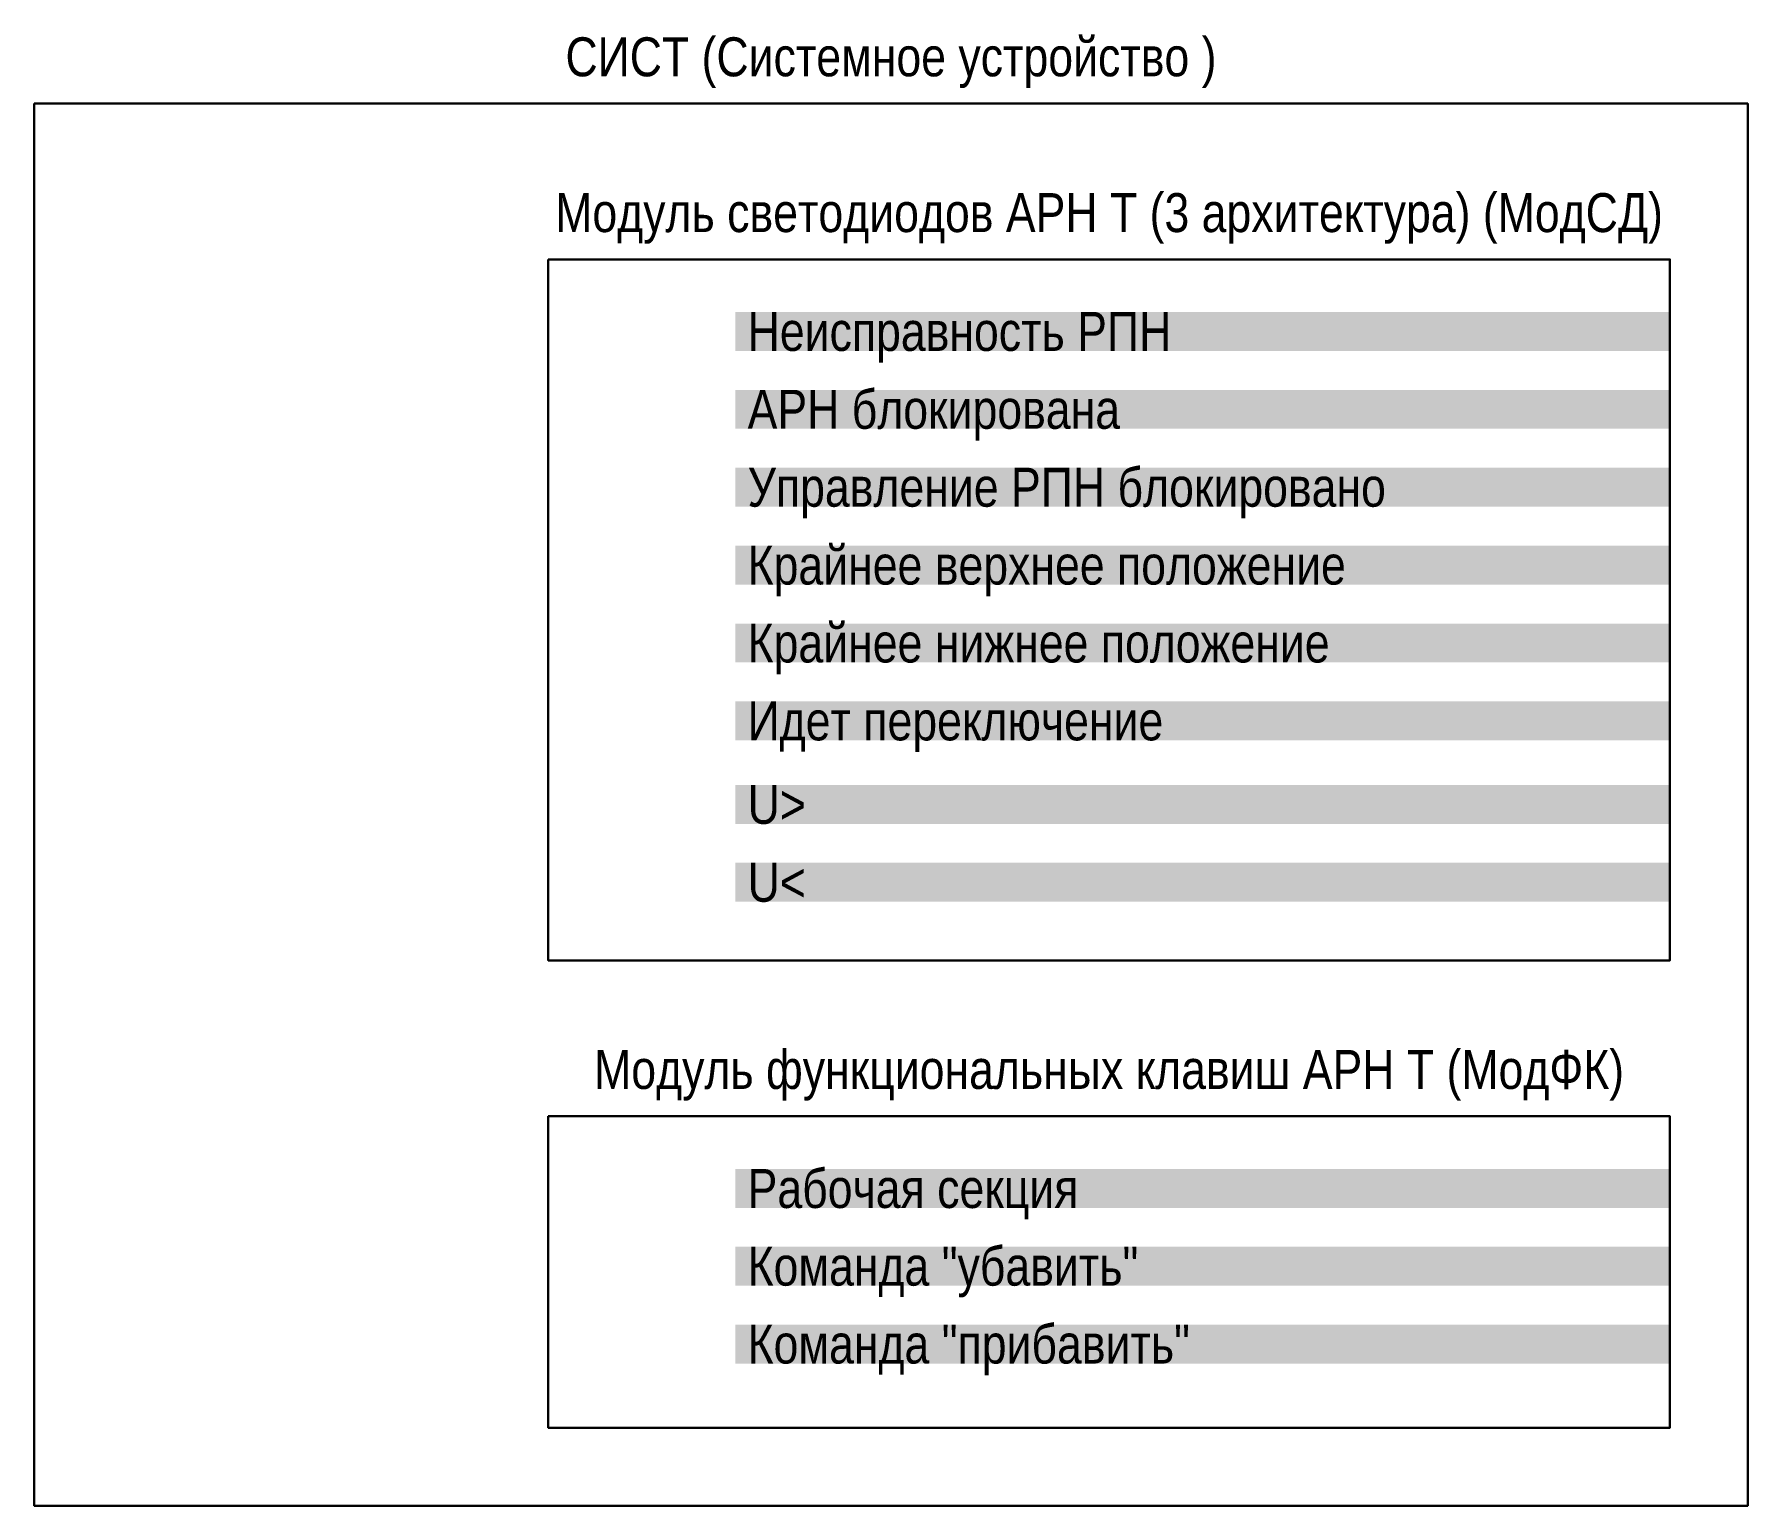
# Model space of a CAD drawing. Header units: millimetres. Extents: x -700 to 1485, y -575 to 4.
# Drawn here: x 960 to 1070, y -90 to 4.5 of the extents above; entities that cross this region are included whole.
import ezdxf

# ---------------------------------------------------------------- set-up
doc = ezdxf.new("R2010")
doc.units = ezdxf.units.MM
doc.layers.add('Основная', color=7, linetype='Continuous', lineweight=30)
doc.styles.add('Narrow', font='ARIALN.TTF')

msp = doc.modelspace()

# ---------------------------------------------------------------- texts
at = {"layer": 'Основная', "char_height": 2.5, "attachment_point": 8, "style": 'Narrow'}
for s, insert, width in [('СИСТ (Системное устройство )', (1015, 1), 110), ('Модуль светодиодов АРН Т (3 архитектура) (МодСД)', (1029, -9), 72), ('Модуль функциональных клавиш АРН Т (МодФК)', (1029, -64), 72)]:
    msp.add_mtext(s, dxfattribs=dict(at, insert=insert, width=width))
at = {"layer": 'Основная', "char_height": 2.5, "width": 60, "attachment_point": 4, "style": 'Narrow', "bg_fill": 1, "box_fill_scale": 1, "bg_fill_color": 9}
for s, insert in [(' Неисправность РПН', (1005, -15)), (' АРН блокирована', (1005, -20)), (' Управление РПН блокировано', (1005, -25)), (' Крайнее верхнее положение', (1005, -30)), (' Крайнее нижнее положение', (1005, -35)), (' Идет переключение', (1005, -40)), (' U>', (1005, -45)), (' U<', (1005, -50)), (' Рабочая секция', (1005, -70)), (' Команда "убавить"', (1005, -75)), (' Команда "прибавить"', (1005, -80))]:
    msp.add_mtext(s, dxfattribs=dict(at, insert=insert))

# ---------------------------------------------------------------- linework, layer by layer
at = {"layer": 'Основная'}
for points in [[(960, 0), (1070, 0), (1070, -90), (960, -90), (960, 0)], [(993, -10), (1065, -10), (1065, -55), (993, -55), (993, -10)], [(993, -65), (1065, -65), (1065, -85), (993, -85), (993, -65)]]:
    msp.add_lwpolyline(points, close=True, dxfattribs=at)

msp.set_redraw_order([(e.dxf.handle, doc.entitydb.next_handle()) for e in msp.query("TEXT MTEXT ATTDEF DIMENSION ARC_DIMENSION")])  # texts and dimensions are drawn at this point

doc.saveas('drawing.dxf')
